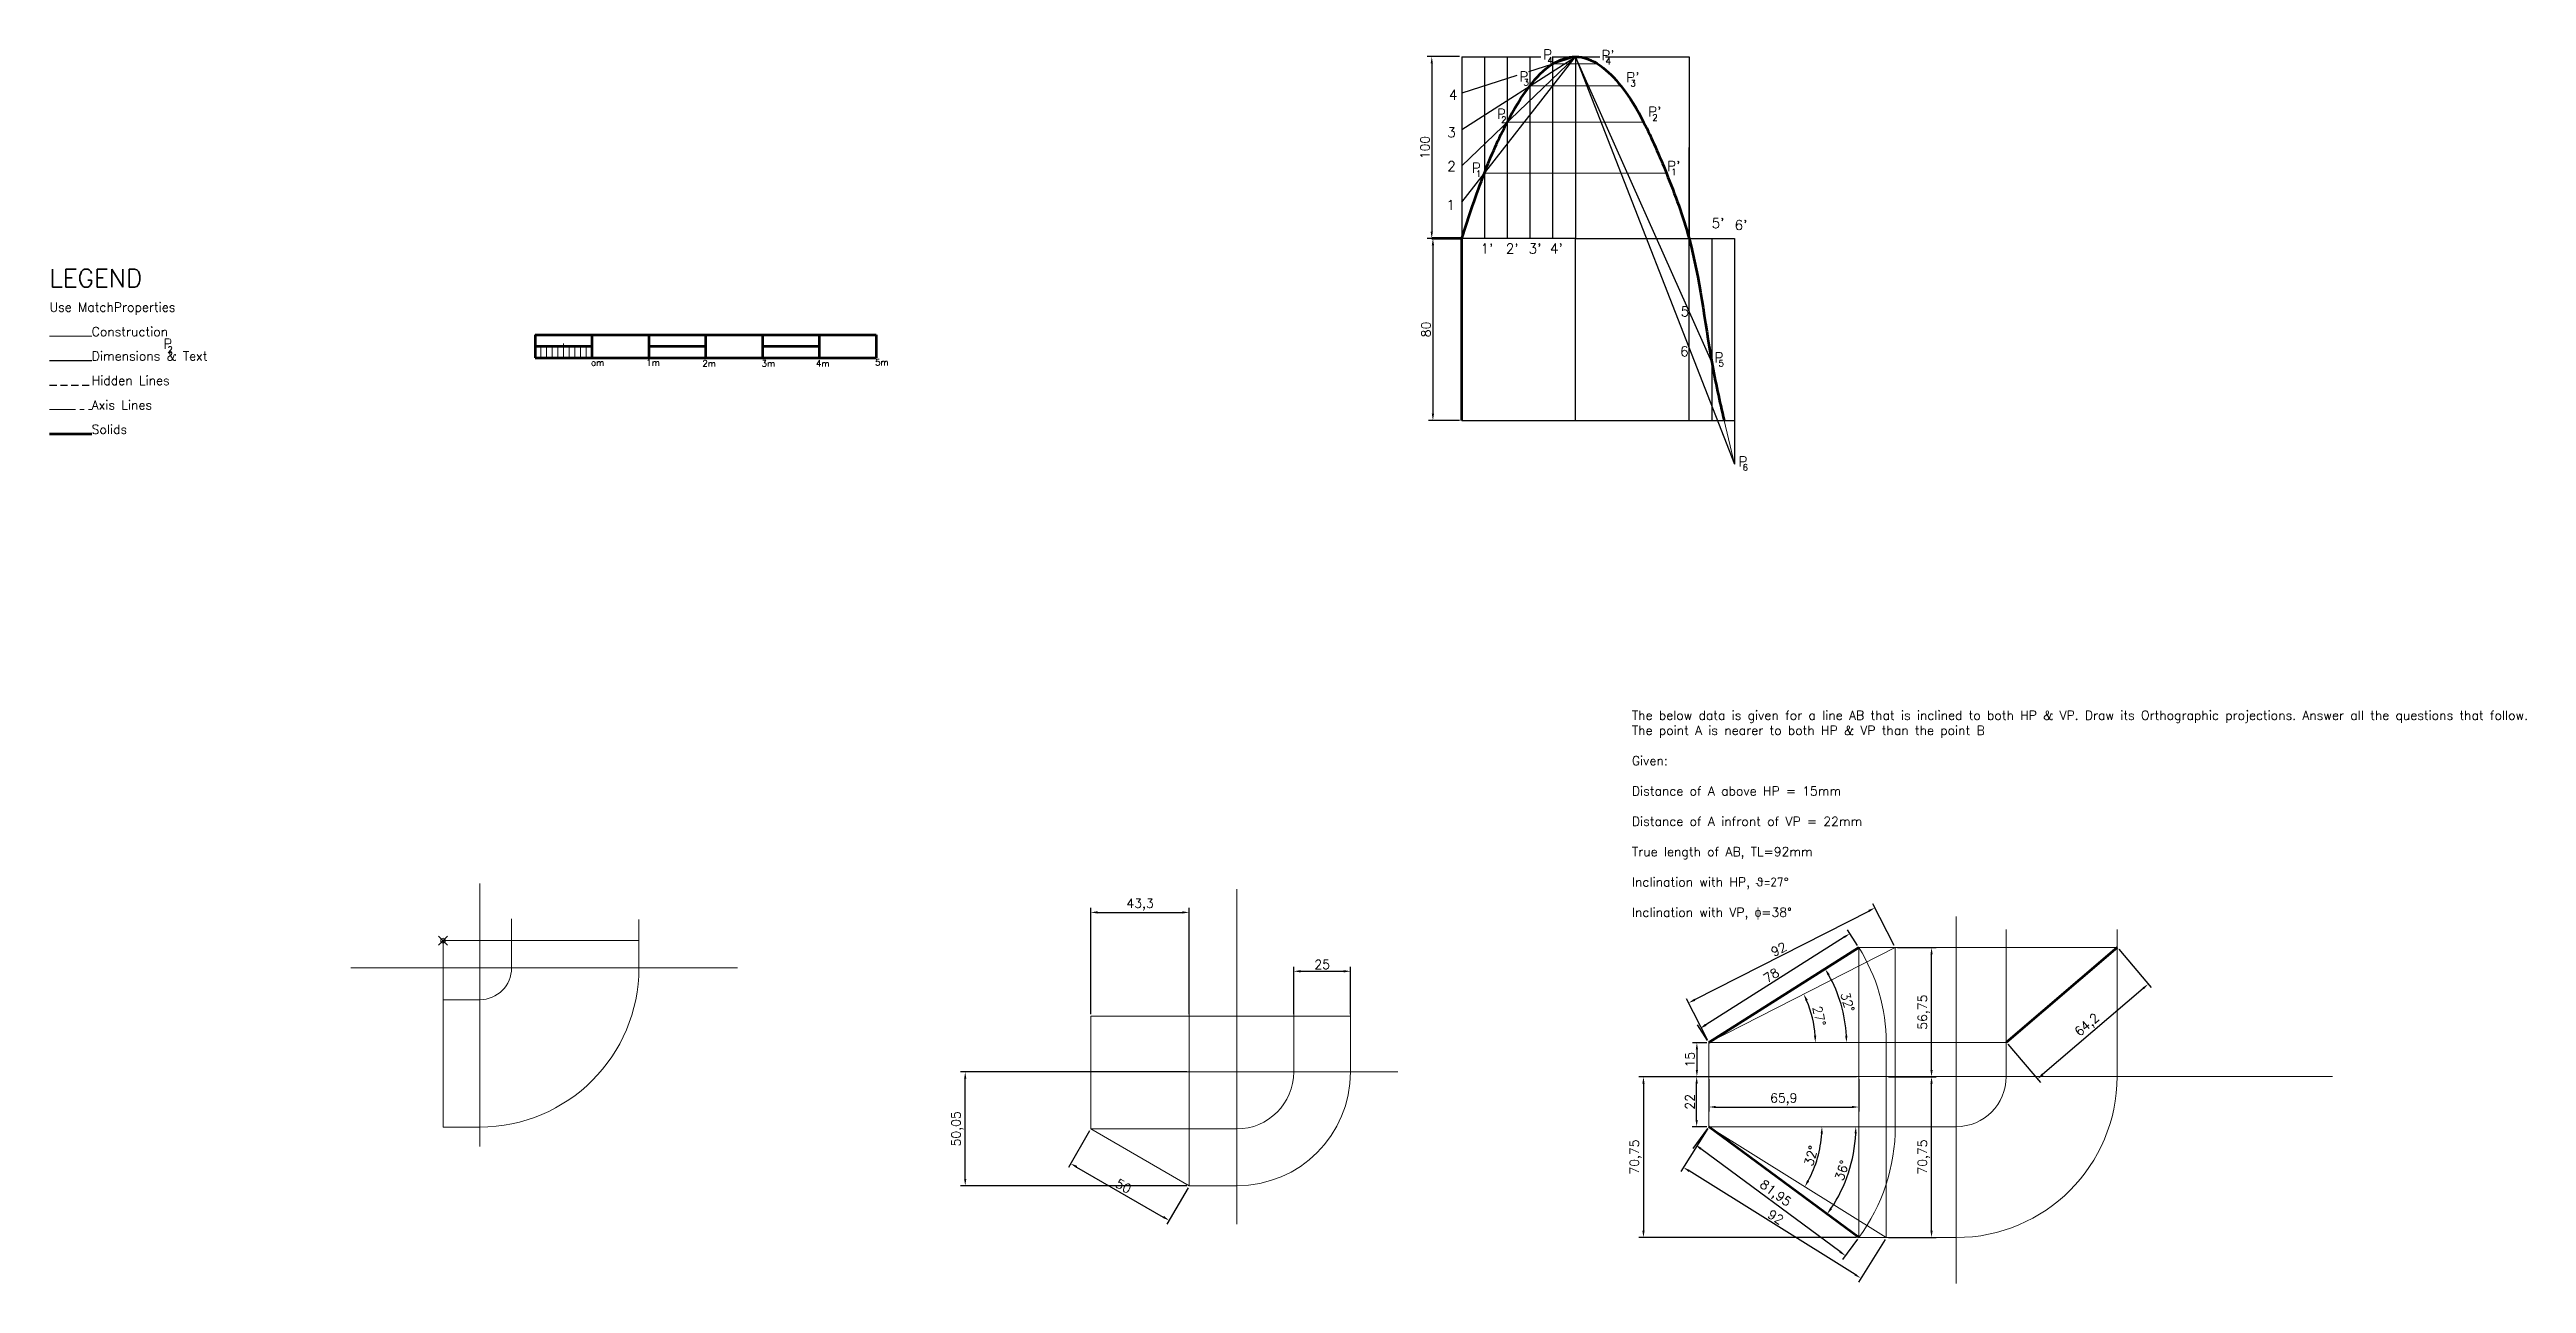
# Model space of a CAD drawing. Header units: millimetres. Extents: x -9631 to 7217, y -631 to 1394.
# Drawn here: x 1606 to 2695, y 219 to 762 of the extents above; entities that cross this region are included whole.
import ezdxf

# ---------------------------------------------------------------- set-up
doc = ezdxf.new("R2010")
doc.units = ezdxf.units.MM
doc.header["$PDMODE"] = 35
doc.header["$PDSIZE"] = 2
doc.linetypes.add('CENTER2', pattern=[28.575, 19.05, -3.175, 3.175, -3.175])
doc.linetypes.add('HIDDEN2', pattern=[4.7625, 3.175, -1.5875])
doc.layers.get('0').update_dxf_attribs({"lineweight": 15})
for name, color, linetype, lineweight in [('Annotations', 7, 'Continuous', 30), ('Axis', 7, 'CENTER2', 20), ('Hidden', 7, 'HIDDEN2', 30), ('Solid', 7, 'Continuous', 80)]:
    doc.layers.add(name, color=color, linetype=linetype, lineweight=lineweight)
doc.styles.get("Standard").update_dxf_attribs({"font": 'simplex8.shx'})
doc.dimstyles.new('ISO-25', dxfattribs={"dimtxt": 4, "dimasz": 3, "dimexe": 2, "dimexo": 1, "dimgap": 1, "dimtad": 1, "dimrnd": 0.05, "dimtxsty": 'Standard', "dimcen": 2.5, "dimadec": 0, "dimazin": 0, "dimtfac": 1, "dimtmove": 0, "dimatfit": 3, "dimfxl": 1, "dimarcsym": 0})

msp = doc.modelspace()

# ---------------------------------------------------------------- texts
for s, p in [('Use MatchProperties', (1605.792, 646.518)), ('Construction', (1624.331, 635.763))]:
    msp.add_text(s, height=4).set_placement(p)
at = {"insert": (2301.718, 471.016), "char_height": 4, "width": 481, "attachment_point": 1}
msp.add_mtext('The below data is given for a line AB that is inclined to both HP & VP. Draw its Orthographic projections. Answer all the questions that follow.\\PThe point A is nearer to both HP & VP than the point B\\P\\PGiven:\\P\\PDistance of A above HP = 15mm\\P\\PDistance of A infront of VP = 22mm\\P\\PTrue length of AB, TL=92mm\\P\\PInclination with HP, θ=27°\\P\\PInclination with VP, ϕ=38°', dxfattribs=at)
at = {"layer": 'Annotations'}
for s, height, p in [('P', 4.375, (2252.246, 747.754)), ('P', 4.375, (2262.705, 757.443)), ('4', 2.8, (2264.493, 755.635)), ("P'", 4.375, (2288.308, 757.111)), ('4', 2.8, (2290.097, 755.303)), ("P'", 4.375, (2299.24, 747.392)), ('4', 4.375, (2221.261, 739.746)), ('3', 2.8, (2254.034, 745.947)), ('3', 2.8, (2301.029, 745.584)), ('P', 4.375, (2242.377, 731.327)), ('2', 2.8, (2244.165, 729.52)), ("P'", 4.375, (2308.875, 732.304)), ('2', 2.8, (2310.663, 730.497)), ('3', 4.375, (2220.501, 723.212)), ('2', 4.375, (2220.501, 708.311)), ('P', 4.375, (2231.342, 707.627)), ('1', 2.8, (2233.131, 705.82)), ("P'", 4.375, (2317.227, 708.391)), ('1', 2.8, (2319.016, 706.584)), ('1', 4.375, (2220.11, 691.244)), ("5'", 4.375, (2336.782, 683.277)), ("6'", 4.375, (2346.887, 682.449)), ("1'", 4.375, (2235.116, 672.07)), ("2'", 4.375, (2246.277, 672.07)), ("3'", 4.375, (2256.283, 672.07)), ("4'", 4.375, (2265.712, 672.07)), ('5', 4.375, (2323.177, 644.46)), ('P', 4.375, (1655.828, 630.227)), ('Dimensions & Text', 4, (1624.331, 625.009)), ('2', 2.8, (1657.616, 628.42)), ('om', 2.8, (1843.904, 622.737)), ('1m', 2.8, (1868.239, 622.737)), ('2m', 2.8, (1892.895, 622.336)), ('3m', 2.8, (1918.96, 622.342)), ('4m', 2.8, (1942.896, 622.342)), ('5m', 2.8, (1968.847, 622.825)), ('6', 4.375, (2322.934, 626.858)), ('P', 4.375, (2338.036, 624.2)), ('5', 2.8, (2339.825, 622.393)), ('P', 4.375, (2348.607, 578.41)), ('6', 2.8, (2350.395, 576.603))]:
    msp.add_text(s, height=height, dxfattribs=at).set_placement(p)
at = {"layer": 'Axis'}
msp.add_text('Axis Lines', height=4, dxfattribs=at).set_placement((1624.331, 603.499))
at = {"layer": 'Hidden'}
msp.add_text('Hidden Lines', height=4, dxfattribs=at).set_placement((1624.331, 614.254))
at = {"layer": 'Solid'}
for s, height, p in [('LEGEND', 8, (1605.792, 657.273)), ('Solids', 4, (1624.331, 592.744))]:
    msp.add_text(s, height=height, dxfattribs=at).set_placement(p)

# ---------------------------------------------------------------- blocks, each defined once
blk = doc.blocks.new('*D129')
at = {"color": 0, "lineweight": -2, "transparency": 16777216}
for p, q in [((2225.9, 758.7), (2211.7, 758.7)), ((2213.7, 755.7), (2213.7, 681.7)), ((2225.9, 678.7), (2211.7, 678.7))]:
    blk.add_line(p, q, dxfattribs=at)
at = {"color": 0, "transparency": 16777216}
for points in [[(2213.2, 755.7), (2214.2, 755.7), (2213.7, 758.7)], [(2213.2, 681.7), (2214.2, 681.7), (2213.7, 678.7)]]:
    blk.add_solid(points, dxfattribs=at)
at = {"layer": 'Defpoints', "color": 0, "transparency": 16777216}
for p in [(2226.9, 758.7), (2213.7, 678.7), (2226.9, 678.7)]:
    blk.add_point(p, dxfattribs=at)
at = {"color": 0, "transparency": 16777216, "insert": (2210.7, 718.7), "char_height": 4, "attachment_point": 5, "rotation": 90}
blk.add_mtext('100', dxfattribs=at)
blk = doc.blocks.new('*D130')
at = {"color": 0, "lineweight": -2, "transparency": 16777216}
for p, q in [((2225.9, 678.7), (2212.2, 678.7)), ((2214.2, 675.7), (2214.2, 601.7)), ((2225.9, 598.7), (2212.2, 598.7))]:
    blk.add_line(p, q, dxfattribs=at)
at = {"color": 0, "transparency": 16777216}
for points in [[(2213.7, 675.7), (2214.7, 675.7), (2214.2, 678.7)], [(2213.7, 601.7), (2214.7, 601.7), (2214.2, 598.7)]]:
    blk.add_solid(points, dxfattribs=at)
at = {"layer": 'Defpoints', "color": 0, "transparency": 16777216}
for p in [(2226.9, 678.7), (2214.2, 598.7), (2226.9, 598.7)]:
    blk.add_point(p, dxfattribs=at)
at = {"color": 0, "transparency": 16777216, "insert": (2211.2, 638.7), "char_height": 4, "attachment_point": 5, "rotation": 90}
blk.add_mtext('80', dxfattribs=at)
blk = doc.blocks.new('*D131')
at = {"color": 0, "lineweight": -2, "transparency": 16777216}
for p, q in [((2063.7, 337.6), (2063.7, 384.3)), ((2066.7, 382.3), (2104, 382.3)), ((2107, 337.6), (2107, 384.3))]:
    blk.add_line(p, q, dxfattribs=at)
at = {"color": 0, "transparency": 16777216}
for points in [[(2066.7, 382.8), (2066.7, 381.8), (2063.7, 382.3)], [(2104, 382.8), (2104, 381.8), (2107, 382.3)]]:
    blk.add_solid(points, dxfattribs=at)
at = {"layer": 'Defpoints', "color": 0, "transparency": 16777216}
for p in [(2107, 382.3), (2063.7, 336.6), (2107, 336.6)]:
    blk.add_point(p, dxfattribs=at)
at = {"color": 0, "transparency": 16777216, "insert": (2085.4, 385.7), "char_height": 4, "attachment_point": 5}
blk.add_mtext('43,3', dxfattribs=at)
blk = doc.blocks.new('*D132')
at = {"color": 0, "lineweight": -2, "transparency": 16777216}
for p, q in [((2063.2, 286.2), (2053.9, 270.1)), ((2057.5, 270.3), (2095.6, 248.3)), ((2106.5, 261.2), (2097.2, 245.1))]:
    blk.add_line(p, q, dxfattribs=at)
at = {"color": 0, "transparency": 16777216}
for points in [[(2057.8, 270.8), (2057.3, 269.9), (2054.9, 271.8)], [(2095.9, 248.8), (2095.4, 247.9), (2098.2, 246.8)]]:
    blk.add_solid(points, dxfattribs=at)
at = {"layer": 'Defpoints', "color": 0, "transparency": 16777216}
for p in [(2063.7, 287.1), (2107, 262.1), (2098.2, 246.8)]:
    blk.add_point(p, dxfattribs=at)
at = {"color": 0, "transparency": 16777216, "insert": (2078.1, 261.9), "char_height": 4, "attachment_point": 5, "rotation": 330}
blk.add_mtext('50', dxfattribs=at)
blk = doc.blocks.new('*D133')
at = {"color": 0, "lineweight": -2, "transparency": 16777216}
for p, q in [((2153, 337.6), (2153, 358.4)), ((2156, 356.4), (2175, 356.4)), ((2178, 337.6), (2178, 358.4))]:
    blk.add_line(p, q, dxfattribs=at)
at = {"color": 0, "transparency": 16777216}
for points in [[(2156, 356.9), (2156, 355.9), (2153, 356.4)], [(2175, 356.9), (2175, 355.9), (2178, 356.4)]]:
    blk.add_solid(points, dxfattribs=at)
at = {"layer": 'Defpoints', "color": 0, "transparency": 16777216}
for p in [(2178, 356.4), (2153, 336.6), (2178, 336.6)]:
    blk.add_point(p, dxfattribs=at)
at = {"color": 0, "transparency": 16777216, "insert": (2165.5, 359.4), "char_height": 4, "attachment_point": 5}
blk.add_mtext('25', dxfattribs=at)
blk = doc.blocks.new('*D134')
at = {"color": 0, "lineweight": -2, "transparency": 16777216}
for p, q in [((2106, 312.1), (2006.5, 312.1)), ((2008.5, 265.1), (2008.5, 309.1)), ((2106, 262.1), (2006.5, 262.1))]:
    blk.add_line(p, q, dxfattribs=at)
at = {"color": 0, "transparency": 16777216}
for points in [[(2008, 309.1), (2009, 309.1), (2008.5, 312.1)], [(2008, 265.1), (2009, 265.1), (2008.5, 262.1)]]:
    blk.add_solid(points, dxfattribs=at)
at = {"layer": 'Defpoints', "color": 0, "transparency": 16777216}
for p in [(2008.5, 312.1), (2107, 312.1), (2107, 262.1)]:
    blk.add_point(p, dxfattribs=at)
at = {"color": 0, "transparency": 16777216, "insert": (2005.1, 287.1), "char_height": 4, "attachment_point": 5, "rotation": 90}
blk.add_mtext('50,05', dxfattribs=at)
blk = doc.blocks.new('*D135')
at = {"color": 0, "lineweight": -2, "transparency": 16777216}
for p, q in [((2395, 371.4), (2334.2, 332.8)), ((2400.9, 367.7), (2396.5, 374.7)), ((2335, 325.9), (2330.6, 332.9))]:
    blk.add_line(p, q, dxfattribs=at)
at = {"color": 0, "transparency": 16777216}
for points in [[(2394.8, 371.8), (2395.3, 371), (2397.6, 373)], [(2333.9, 333.3), (2334.5, 332.4), (2331.7, 331.2)]]:
    blk.add_solid(points, dxfattribs=at)
at = {"layer": 'Defpoints', "color": 0, "transparency": 16777216}
for p in [(2401.5, 366.8), (2331.7, 331.2), (2335.6, 325)]:
    blk.add_point(p, dxfattribs=at)
at = {"color": 0, "transparency": 16777216, "insert": (2363, 354.6), "char_height": 4, "attachment_point": 5, "rotation": 32.3667}
blk.add_mtext('78', dxfattribs=at)
blk = doc.blocks.new('*D136')
at = {"color": 0, "lineweight": -2, "transparency": 16777216}
for p, q in [((2335, 287.2), (2328.5, 278.4)), ((2393.2, 233.1), (2332.1, 278.3)), ((2400.9, 238.5), (2394.4, 229.7))]:
    blk.add_line(p, q, dxfattribs=at)
at = {"color": 0, "transparency": 16777216}
for points in [[(2332.4, 278.7), (2331.8, 277.9), (2329.7, 280.1)], [(2393.5, 233.5), (2392.9, 232.7), (2395.6, 231.3)]]:
    blk.add_solid(points, dxfattribs=at)
at = {"layer": 'Defpoints', "color": 0, "transparency": 16777216}
for p in [(2335.6, 288), (2329.7, 280.1), (2401.5, 239.3)]:
    blk.add_point(p, dxfattribs=at)
at = {"color": 0, "transparency": 16777216, "insert": (2364.6, 258.4), "char_height": 4, "attachment_point": 5, "rotation": 323.5057}
blk.add_mtext('81,95', dxfattribs=at)
blk = doc.blocks.new('*D137')
at = {"color": 0, "lineweight": -2, "transparency": 16777216}
for p, q in [((2335.1, 287.2), (2323.3, 268.4)), ((2399.9, 223), (2326.9, 268.6)), ((2413.1, 238.4), (2401.4, 219.7))]:
    blk.add_line(p, q, dxfattribs=at)
at = {"color": 0, "transparency": 16777216}
for points in [[(2327.2, 269), (2326.7, 268.1), (2324.4, 270.1)], [(2400.1, 223.4), (2399.6, 222.6), (2402.4, 221.4)]]:
    blk.add_solid(points, dxfattribs=at)
at = {"layer": 'Defpoints', "color": 0, "transparency": 16777216}
for p in [(2335.6, 288), (2324.4, 270.1), (2413.6, 239.3)]:
    blk.add_point(p, dxfattribs=at)
at = {"color": 0, "transparency": 16777216, "insert": (2365, 248.3), "char_height": 4, "attachment_point": 5, "rotation": 328}
blk.add_mtext('92', dxfattribs=at)
blk = doc.blocks.new('*D138')
at = {"color": 0, "lineweight": -2, "transparency": 16777216}
for p, q in [((2406, 382.9), (2329.3, 343.9)), ((2417.1, 367.7), (2407.7, 386.1)), ((2335.1, 325.9), (2325.8, 344.3))]:
    blk.add_line(p, q, dxfattribs=at)
at = {"color": 0, "transparency": 16777216}
for points in [[(2405.7, 383.4), (2406.2, 382.5), (2408.6, 384.3)], [(2329.1, 344.3), (2329.6, 343.4), (2326.7, 342.5)]]:
    blk.add_solid(points, dxfattribs=at)
at = {"layer": 'Defpoints', "color": 0, "transparency": 16777216}
for p in [(2417.6, 366.8), (2326.7, 342.5), (2335.6, 325)]:
    blk.add_point(p, dxfattribs=at)
at = {"color": 0, "transparency": 16777216, "insert": (2366.3, 366.1), "char_height": 4, "attachment_point": 5, "rotation": 27}
blk.add_mtext('92', dxfattribs=at)
blk = doc.blocks.new('*D139')
at = {"color": 0, "lineweight": -2, "transparency": 16777216}
for p, q in [((2334.6, 310), (2328.2, 310)), ((2330.2, 291), (2330.2, 307)), ((2334.6, 288), (2328.2, 288))]:
    blk.add_line(p, q, dxfattribs=at)
at = {"color": 0, "transparency": 16777216}
for points in [[(2329.7, 307), (2330.7, 307), (2330.2, 310)], [(2329.7, 291), (2330.7, 291), (2330.2, 288)]]:
    blk.add_solid(points, dxfattribs=at)
at = {"layer": 'Defpoints', "color": 0, "transparency": 16777216}
for p in [(2330.2, 310), (2335.6, 310), (2335.6, 288)]:
    blk.add_point(p, dxfattribs=at)
at = {"color": 0, "transparency": 16777216, "insert": (2327.2, 299), "char_height": 4, "attachment_point": 5, "rotation": 90}
blk.add_mtext('22', dxfattribs=at)
blk = doc.blocks.new('*D140')
at = {"color": 0, "lineweight": -2, "transparency": 16777216}
for p, q in [((2334.6, 325), (2328.3, 325)), ((2330.3, 322), (2330.3, 313)), ((2334.6, 310), (2328.3, 310))]:
    blk.add_line(p, q, dxfattribs=at)
at = {"color": 0, "transparency": 16777216}
for points in [[(2329.8, 322), (2330.8, 322), (2330.3, 325)], [(2329.8, 313), (2330.8, 313), (2330.3, 310)]]:
    blk.add_solid(points, dxfattribs=at)
at = {"layer": 'Defpoints', "color": 0, "transparency": 16777216}
for p in [(2335.6, 325), (2330.3, 310), (2335.6, 310)]:
    blk.add_point(p, dxfattribs=at)
at = {"color": 0, "transparency": 16777216, "insert": (2327.3, 317.5), "char_height": 4, "attachment_point": 5, "rotation": 90}
blk.add_mtext('15', dxfattribs=at)
blk = doc.blocks.new('*D141')
at = {"color": 0, "lineweight": -2, "transparency": 16777216}
for p, q in [((2418.6, 366.8), (2435.5, 366.8)), ((2433.5, 313), (2433.5, 363.8)), ((2418.6, 310), (2435.5, 310))]:
    blk.add_line(p, q, dxfattribs=at)
at = {"color": 0, "transparency": 16777216}
for points in [[(2433, 363.8), (2434, 363.8), (2433.5, 366.8)], [(2433, 313), (2434, 313), (2433.5, 310)]]:
    blk.add_solid(points, dxfattribs=at)
at = {"layer": 'Defpoints', "color": 0, "transparency": 16777216}
for p in [(2417.6, 366.8), (2433.5, 366.8), (2417.6, 310)]:
    blk.add_point(p, dxfattribs=at)
at = {"color": 0, "transparency": 16777216, "insert": (2430.1, 338.4), "char_height": 4, "attachment_point": 5, "rotation": 90}
blk.add_mtext('56,75', dxfattribs=at)
blk = doc.blocks.new('*D142')
at = {"color": 0, "lineweight": -2, "transparency": 16777216}
for p, q in [((2414.6, 310), (2435.5, 310)), ((2433.5, 242.3), (2433.5, 307)), ((2414.6, 239.3), (2435.5, 239.3))]:
    blk.add_line(p, q, dxfattribs=at)
at = {"color": 0, "transparency": 16777216}
for points in [[(2433, 307), (2434, 307), (2433.5, 310)], [(2433, 242.3), (2434, 242.3), (2433.5, 239.3)]]:
    blk.add_solid(points, dxfattribs=at)
at = {"layer": 'Defpoints', "color": 0, "transparency": 16777216}
for p in [(2413.6, 310), (2433.5, 310), (2413.6, 239.3)]:
    blk.add_point(p, dxfattribs=at)
at = {"color": 0, "transparency": 16777216, "insert": (2430.1, 274.7), "char_height": 4, "attachment_point": 5, "rotation": 90}
blk.add_mtext('70,75', dxfattribs=at)
blk = doc.blocks.new('*D143')
at = {"color": 0, "lineweight": -2, "transparency": 16777216}
blk.add_arc((2335.6, 325), 60.5, 2.841, 29.5257, dxfattribs=at)
at = {"color": 0, "transparency": 16777216}
for points in [[(2387.8, 354.6), (2388.7, 355.1), (2386.7, 357.4)], [(2396.5, 328.1), (2395.5, 328), (2396.1, 325)]]:
    blk.add_solid(points, dxfattribs=at)
at = {"layer": 'Defpoints', "color": 0, "transparency": 16777216}
for p in [(2401.5, 366.8), (2395, 336.4), (2335.6, 325), (2335.6, 325), (2413.6, 325)]:
    blk.add_point(p, dxfattribs=at)
at = {"color": 0, "transparency": 16777216, "insert": (2396.6, 342.8), "char_height": 4, "attachment_point": 5, "rotation": 286.1833}
blk.add_mtext('32°', dxfattribs=at)
blk = doc.blocks.new('*D144')
at = {"color": 0, "lineweight": -2, "transparency": 16777216}
blk.add_arc((2335.6, 325), 46.8, 3.6697, 23.3303, dxfattribs=at)
at = {"color": 0, "transparency": 16777216}
for points in [[(2378.1, 343.4), (2379.1, 343.8), (2377.3, 346.3)], [(2382.8, 328.1), (2381.8, 328), (2382.4, 325)]]:
    blk.add_solid(points, dxfattribs=at)
at = {"layer": 'Defpoints', "color": 0, "transparency": 16777216}
for p in [(2417.6, 366.8), (2381.9, 332.4), (2335.6, 325), (2335.6, 325), (2413.6, 325)]:
    blk.add_point(p, dxfattribs=at)
at = {"color": 0, "transparency": 16777216, "insert": (2384.1, 336.7), "char_height": 4, "attachment_point": 5, "rotation": 283.5}
blk.add_mtext('27°', dxfattribs=at)
blk = doc.blocks.new('*D145')
at = {"color": 0, "lineweight": -2, "transparency": 16777216}
blk.add_arc((2335.6, 288), 64.6, 326.1657, 357.34, dxfattribs=at)
at = {"color": 0, "transparency": 16777216}
for points in [[(2399.6, 285.1), (2400.6, 285), (2400.2, 288)], [(2389.7, 251.8), (2388.9, 252.4), (2387.5, 249.6)]]:
    blk.add_solid(points, dxfattribs=at)
at = {"layer": 'Defpoints', "color": 0, "transparency": 16777216}
for p in [(2335.6, 288), (2335.6, 288), (2417.6, 288), (2394.5, 261.4), (2401.5, 239.3)]:
    blk.add_point(p, dxfattribs=at)
at = {"color": 0, "transparency": 16777216, "insert": (2394.1, 268.8), "char_height": 4, "attachment_point": 5, "rotation": 71.7529}
blk.add_mtext('36°', dxfattribs=at)
blk = doc.blocks.new('*D146')
at = {"color": 0, "lineweight": -2, "transparency": 16777216}
blk.add_arc((2335.6, 288), 49.7, 331.4569, 356.5431, dxfattribs=at)
at = {"color": 0, "transparency": 16777216}
for points in [[(2384.7, 285.1), (2385.7, 285), (2385.3, 288)], [(2379.7, 264), (2378.8, 264.5), (2377.8, 261.7)]]:
    blk.add_solid(points, dxfattribs=at)
at = {"layer": 'Defpoints', "color": 0, "transparency": 16777216}
for p in [(2335.6, 288), (2335.6, 288), (2417.6, 288), (2381.9, 270), (2413.6, 239.3)]:
    blk.add_point(p, dxfattribs=at)
at = {"color": 0, "transparency": 16777216, "insert": (2380.5, 275.2), "char_height": 4, "attachment_point": 5, "rotation": 74}
blk.add_mtext('32°', dxfattribs=at)
blk = doc.blocks.new('*D147')
at = {"color": 0, "lineweight": -2, "transparency": 16777216}
for p, q in [((2335.6, 309), (2335.6, 294.7)), ((2401.5, 309), (2401.5, 294.7)), ((2338.6, 296.7), (2398.5, 296.7))]:
    blk.add_line(p, q, dxfattribs=at)
at = {"color": 0, "transparency": 16777216}
for points in [[(2338.6, 297.2), (2338.6, 296.2), (2335.6, 296.7)], [(2398.5, 297.2), (2398.5, 296.2), (2401.5, 296.7)]]:
    blk.add_solid(points, dxfattribs=at)
at = {"layer": 'Defpoints', "color": 0, "transparency": 16777216}
for p in [(2335.6, 310), (2401.5, 310), (2401.5, 296.7)]:
    blk.add_point(p, dxfattribs=at)
at = {"color": 0, "transparency": 16777216, "insert": (2368.5, 300.1), "char_height": 4, "attachment_point": 5}
blk.add_mtext('65,9', dxfattribs=at)
blk = doc.blocks.new('*D148')
at = {"color": 0, "lineweight": -2, "transparency": 16777216}
for p, q in [((2515.8, 366.1), (2530.1, 349.3)), ((2526.5, 348.8), (2482.3, 311)), ((2467, 324.3), (2481.4, 307.5))]:
    blk.add_line(p, q, dxfattribs=at)
at = {"color": 0, "transparency": 16777216}
for points in [[(2526.2, 349.2), (2526.9, 348.5), (2528.8, 350.8)], [(2482, 311.4), (2482.7, 310.6), (2480.1, 309)]]:
    blk.add_solid(points, dxfattribs=at)
at = {"layer": 'Defpoints', "color": 0, "transparency": 16777216}
for p in [(2515.1, 366.8), (2466.3, 325), (2480.1, 309)]:
    blk.add_point(p, dxfattribs=at)
at = {"color": 0, "transparency": 16777216, "insert": (2502.2, 332.5), "char_height": 4, "attachment_point": 5, "rotation": 40.5872}
blk.add_mtext('64,2', dxfattribs=at)
blk = doc.blocks.new('*D149')
at = {"color": 0, "lineweight": -2, "transparency": 16777216}
for p, q in [((2400.5, 310), (2304.8, 310)), ((2306.8, 307), (2306.8, 242.3)), ((2400.5, 239.3), (2304.8, 239.3))]:
    blk.add_line(p, q, dxfattribs=at)
at = {"color": 0, "transparency": 16777216}
for points in [[(2306.3, 307), (2307.3, 307), (2306.8, 310)], [(2306.3, 242.3), (2307.3, 242.3), (2306.8, 239.3)]]:
    blk.add_solid(points, dxfattribs=at)
at = {"layer": 'Defpoints', "color": 0, "transparency": 16777216}
for p in [(2401.5, 310), (2306.8, 239.3), (2401.5, 239.3)]:
    blk.add_point(p, dxfattribs=at)
at = {"color": 0, "transparency": 16777216, "insert": (2303.4, 274.7), "char_height": 4, "attachment_point": 5, "rotation": 90}
blk.add_mtext('70,75', dxfattribs=at)

# ---------------------------------------------------------------- dimensions: what is measured, and where the dimension line sits
dim = msp.add_linear_dim(base=(2213.743, 678.674), p1=(2226.869, 758.674), p2=(2226.869, 678.674), angle=90, text='100', dimstyle='ISO-25', override={"dimfxl": 1.25})
dim.commit()
dim.dimension.update_dxf_attribs({"geometry": '*D129', "text_midpoint": (2210.743, 718.674)})
for base, p1, p2, picture, middle in [((2214.241, 598.674), (2226.869, 678.674), (2226.869, 598.674), '*D130', (2211.241, 638.674)), ((2008.497, 312.118), (2107.001, 262.054), (2107.001, 312.118), '*D134', (2005.116, 287.086)), ((2306.783, 239.297), (2401.482, 310.049), (2401.482, 239.297), '*D149', (2303.402, 274.673))]:
    dim = msp.add_linear_dim(base=base, p1=p1, p2=p2, angle=90, dimstyle='ISO-25', override={"dimfxl": 1.25})
    dim.commit()
    dim.dimension.update_dxf_attribs({"geometry": picture, "text_midpoint": middle})
for base, p1, p2, picture, middle in [((2107.001, 382.308), (2063.7, 336.637), (2107.001, 336.637), '*D131', (2085.35, 385.689)), ((2401.482, 296.692), (2335.583, 310.049), (2401.482, 310.049), '*D147', (2368.532, 300.073))]:
    dim = msp.add_linear_dim(base=base, p1=p1, p2=p2, dimstyle='ISO-25', override={"dimfxl": 1.25})
    dim.commit()
    dim.dimension.update_dxf_attribs({"geometry": picture, "text_midpoint": middle})
for p1, p2, distance, picture, middle in [((2417.555, 366.816), (2335.583, 325.049), -19.623, '*D138', (2366.298, 366.09)), ((2401.482, 366.816), (2335.583, 325.049), -7.317, '*D135', (2363.009, 354.647)), ((2152.99, 336.637), (2177.99, 336.637), 19.726, '*D133', (2165.49, 359.363)), ((2417.555, 310.049), (2417.555, 366.816), -15.937, '*D141', (2430.111, 338.433)), ((2515.1, 366.816), (2466.348, 325.049), 21.093, '*D148', (2502.248, 332.482)), ((2335.583, 325.049), (2335.583, 310.049), -5.235, '*D140', (2327.348, 317.549)), ((2335.583, 288.049), (2335.583, 310.049), 5.381, '*D139', (2327.202, 299.049)), ((2413.603, 239.297), (2413.603, 310.049), -19.889, '*D142', (2430.111, 274.673)), ((2063.7, 287.054), (2107.001, 262.054), -17.572, '*D132', (2078.064, 261.934)), ((2413.603, 239.297), (2335.583, 288.049), 21.116, '*D137', (2364.993, 248.31)), ((2401.482, 239.297), (2335.583, 288.049), 9.942, '*D136', (2364.63, 258.398))]:
    dim = msp.add_aligned_dim(p1=p1, p2=p2, distance=distance, dimstyle='ISO-25', override={"dimfxl": 1.25})
    dim.commit()
    dim.dimension.update_dxf_attribs({"geometry": picture, "text_midpoint": middle})
for base, line1, line2, picture, middle in [((2395.022, 336.376), ((2335.583, 325.049), (2413.603, 325.049)), ((2335.583, 325.049), (2401.482, 366.816)), '*D143', (2396.575, 342.75)), ((2381.854, 332.378), ((2335.583, 325.049), (2413.603, 325.049)), ((2335.583, 325.049), (2417.555, 366.816)), '*D144', (2384.054, 336.686)), ((2394.469, 261.424), ((2335.583, 288.049), (2417.555, 288.049)), ((2401.482, 239.297), (2335.583, 288.049)), '*D145', (2394.11, 268.753)), ((2381.906, 269.958), ((2335.583, 288.049), (2417.555, 288.049)), ((2335.583, 288.049), (2413.603, 239.297)), '*D146', (2380.504, 275.169))]:
    dim = msp.add_angular_dim_2l(base=base, line1=line1, line2=line2, dimstyle='ISO-25', override={"dimfxl": 1.25})
    dim.commit()
    dim.dimension.update_dxf_attribs({"geometry": picture, "text_midpoint": middle})

# ---------------------------------------------------------------- linework, layer by layer
at = {"lineweight": 30}
for p, q in [((2226.869, 758.674), (2226.869, 678.674)), ((2226.869, 758.674), (2261.611, 758.674)), ((2226.869, 694.674), (2276.869, 758.674)), ((2276.869, 758.674), (2226.869, 710.674)), ((2226.869, 726.674), (2276.869, 758.674)), ((2226.869, 758.674), (2226.869, 678.674)), ((2226.869, 694.674), (2276.869, 758.674)), ((2226.869, 726.674), (2276.869, 758.674)), ((2236.869, 758.674), (2236.869, 678.674)), ((2236.869, 758.674), (2236.869, 678.674)), ((2246.869, 758.674), (2246.869, 678.674)), ((2246.869, 758.674), (2246.869, 678.674)), ((2276.869, 758.674), (2256.256, 752.078)), ((2256.869, 758.674), (2256.869, 678.674)), ((2256.869, 758.674), (2256.869, 678.674)), ((2266.715, 758.674), (2287.567, 758.674)), ((2266.869, 758.674), (2266.869, 678.674)), ((2276.869, 758.674), (2276.869, 678.674)), ((2336.869, 624.274), (2276.869, 758.674)), ((2276.869, 758.674), (2346.869, 579.474)), ((2290.161, 758.674), (2326.869, 758.674)), ((2326.869, 758.674), (2326.869, 678.674)), ((2251.152, 750.445), (2226.869, 742.674)), ((2326.869, 638.674), (2326.869, 718.674)), ((2226.869, 598.674), (2226.869, 678.674)), ((2276.869, 678.674), (2226.869, 678.674)), ((2276.869, 598.674), (2276.869, 678.674)), ((2276.869, 678.674), (2346.869, 678.674)), ((2326.869, 598.674), (2326.869, 678.674)), ((2336.869, 678.674), (2336.869, 598.674)), ((2346.869, 678.674), (2346.869, 579.474)), ((2226.869, 598.674), (2346.869, 598.674)), ((2226.869, 598.674), (2346.869, 598.674))]:
    msp.add_line(p, q, dxfattribs=at)
for p, q in [((2266.869, 755.474), (2286.728, 755.474)), ((2256.869, 745.874), (2296.869, 745.874)), ((2246.869, 729.874), (2306.869, 729.874)), ((2236.869, 707.474), (2316.869, 707.474)), ((2276.869, 598.674), (2276.869, 678.674)), ((1605.792, 635.763), (1624.331, 635.763)), ((1831.821, 632.57), (1831.821, 626.288)), ((1821.821, 631.288), (1821.821, 626.288)), ((1824.321, 631.288), (1824.321, 626.288)), ((1826.821, 631.288), (1826.821, 626.288)), ((1829.321, 631.288), (1829.321, 626.288)), ((1834.321, 631.288), (1834.321, 626.288)), ((1836.821, 631.288), (1836.821, 626.288)), ((1839.321, 631.288), (1839.321, 626.288)), ((1841.821, 631.288), (1841.821, 626.288)), ((2342.241, 598.674), (2346.869, 579.474)), ((1795.014, 395.026), (1795.014, 279.379)), ((2127.926, 392.549), (2127.926, 245.18)), ((1809.014, 357.891), (1809.014, 379.516)), ((1865.014, 357.891), (1865.014, 379.179)), ((2444.348, 380.468), (2444.348, 219.087)), ((2466.348, 310.049), (2466.348, 374.779)), ((2515.1, 310.049), (2515.1, 374.779)), ((1778.859, 357.891), (1778.859, 369.891)), ((1778.859, 369.891), (1809.014, 369.891)), ((1809.014, 369.891), (1865.014, 369.891)), ((2335.583, 325.049), (2417.555, 366.816)), ((2417.555, 366.816), (2401.482, 366.816)), ((2401.482, 239.297), (2401.482, 366.816)), ((2417.555, 366.816), (2417.555, 288.049)), ((2417.555, 366.816), (2515.1, 366.816)), ((1738.295, 357.891), (1908.356, 357.891)), ((1778.859, 357.891), (1778.859, 343.891)), ((2107.001, 262.054), (2107.001, 354.888)), ((2177.99, 312.118), (2177.99, 351.689)), ((1778.859, 343.891), (1778.859, 287.891)), ((1778.859, 343.891), (1795.014, 343.891)), ((2152.99, 312.118), (2152.99, 346.222)), ((2063.7, 336.637), (2063.7, 287.054)), ((2063.7, 336.637), (2107.001, 336.637)), ((2107.001, 336.637), (2152.99, 336.637)), ((2152.99, 336.637), (2177.99, 336.637)), ((2335.583, 310.049), (2335.583, 325.049)), ((2335.583, 325.049), (2413.603, 325.049)), ((2413.603, 239.297), (2413.603, 325.049)), ((2413.603, 325.049), (2466.348, 325.049)), ((2051.151, 312.118), (2198.713, 312.118)), ((2329.444, 310.049), (2609.793, 310.049)), ((2335.583, 310.049), (2335.583, 288.049)), ((1778.859, 287.891), (1795.014, 287.891)), ((2063.7, 287.054), (2107.001, 262.054)), ((2063.7, 287.054), (2127.926, 287.054)), ((2335.583, 288.049), (2417.555, 288.049)), ((2335.583, 288.049), (2413.603, 239.297)), ((2417.555, 288.049), (2444.348, 288.049)), ((2107.001, 262.054), (2127.926, 262.054)), ((2413.603, 239.297), (2401.482, 239.297)), ((2413.603, 239.297), (2444.348, 239.297))]:
    msp.add_line(p, q)
for centre, radius, start, end in [((2335.583, 325.049), 78.02, 0, 32.366687), ((1795.014, 357.891), 14, 270, 0), ((1795.014, 357.891), 70, 270, 0), ((2127.926, 312.118), 25.064, 270, 0), ((2127.926, 312.118), 50.064, 270, 0), ((2444.348, 310.049), 22, 270, 0), ((2444.348, 310.049), 70.753, 270, 0), ((2335.583, 288.049), 81.973, 323.505737, 0)]:
    msp.add_arc(centre, radius, start, end)
msp.add_point((1778.859, 369.891))
at = {"layer": 'Annotations'}
msp.add_line((1605.792, 625.009), (1624.331, 625.009), dxfattribs=at)
at = {"layer": 'Axis', "ltscale": 0.6}
msp.add_line((1605.792, 603.499), (1624.331, 603.499), dxfattribs=at)
at = {"layer": 'Hidden'}
msp.add_line((1605.792, 614.254), (1624.331, 614.254), dxfattribs=at)
at = {"layer": 'Solid'}
for p, q in [((2226.869, 678.674), (2213.743, 678.674)), ((2226.869, 598.674), (2226.869, 678.674)), ((1819.321, 636.288), (1969.321, 636.288)), ((1819.321, 636.288), (1819.321, 626.288)), ((1844.321, 636.288), (1844.321, 626.288)), ((1869.321, 636.288), (1869.321, 626.288)), ((1894.321, 636.288), (1894.321, 626.288)), ((1919.321, 636.288), (1919.321, 626.288)), ((1944.321, 636.288), (1944.321, 626.288)), ((1969.321, 636.288), (1969.321, 626.288)), ((1819.321, 631.288), (1844.321, 631.288)), ((1819.321, 626.288), (1969.321, 626.288)), ((1869.321, 631.288), (1894.321, 631.288)), ((1919.321, 631.288), (1944.321, 631.288)), ((1605.792, 592.744), (1624.331, 592.744)), ((2335.583, 325.049), (2401.482, 366.816)), ((2515.1, 366.816), (2466.348, 325.049)), ((2401.482, 239.297), (2335.583, 288.049))]:
    msp.add_line(p, q, dxfattribs=at)
msp.add_open_spline([(2226.869, 678.674), (2230.04, 688.332), (2235.761, 705.761), (2245.582, 728.408), (2255.401, 744.847), (2265.237, 755.629), (2281.47, 761.57), (2297.223, 747.346), (2308, 728.524), (2317.858, 705.674), (2330.615, 671.133), (2334.507, 633.703), (2340.263, 607.163), (2342.241, 598.674)], degree=3, knots=[0, 0, 0, 0, 30.48671842, 55.01751539, 73.88547765, 87.74765642, 98.24718021, 121.99249554, 140.86045781, 165.39125478, 195.8779732, 251.18945482, 277.33998311, 277.33998311, 277.33998311, 277.33998311], dxfattribs=at)

msp.set_redraw_order([(e.dxf.handle, doc.entitydb.next_handle()) for e in msp.query("TEXT MTEXT ATTDEF DIMENSION ARC_DIMENSION")])  # texts and dimensions are drawn at this point

doc.saveas('drawing.dxf')
